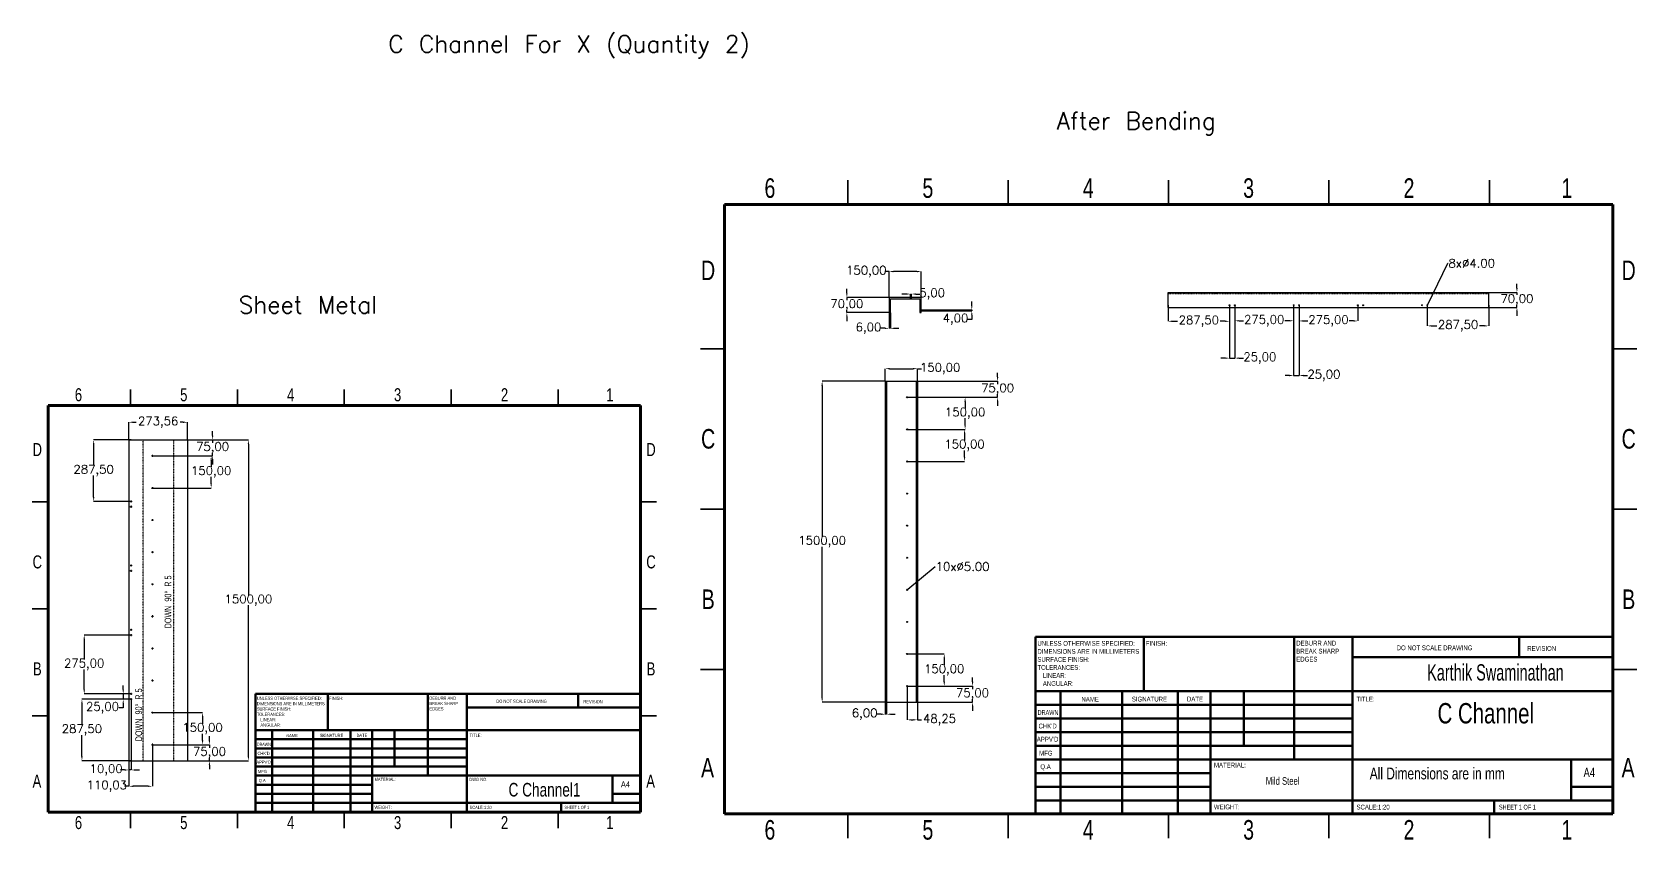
# Model space of a CAD drawing. Header units: millimetres. Extents: x 0 to 12015, y -945 to 7694.
# Drawn here: x 3355 to 10860, y 3918 to 7694 of the extents above; entities that cross this region are included whole.
import ezdxf
from ezdxf import colors
from ezdxf.entities.mleader import LeaderData, LeaderLine
from ezdxf.math import Vec2, Vec3

# ---------------------------------------------------------------- set-up
doc = ezdxf.new("R2010")
doc.units = ezdxf.units.MM
doc.header["$PDSIZE"] = -1
doc.linetypes.add('CENTERX2', pattern=[0.02032, 0.0127, -0.00254, 0.00254, -0.00254])
doc.linetypes.add('HIDDEN', pattern=[0.001905, 0.00127, -0.000635])
doc.styles.add('SLDTEXTSTYLE0', font='TXT', dxfattribs={"width": 0.75})
doc.styles.add('SLDTEXTSTYLE1', font='TXT', dxfattribs={"width": 0.686449})
doc.styles.add('SLDTEXTSTYLE2', font='TXT', dxfattribs={"width": 0.6875})
doc.styles.add('SLDTEXTSTYLE3', font='TXT', dxfattribs={"width": 0.663})
doc.styles.get("Standard").update_dxf_attribs({"font": 'txt.shx', "height": 80})
doc.dimstyles.new('ISO-25', dxfattribs={"dimtxt": 2.5, "dimasz": 2.5, "dimexe": 1.25, "dimexo": 0.625, "dimtad": 1, "dimtxsty": 'Standard', "dimcen": 2.5, "dimadec": 0, "dimazin": 0, "dimtfac": 1, "dimtmove": 0, "dimatfit": 3, "dimfxl": 1, "dimarcsym": 0})

msp = doc.modelspace()

# ---------------------------------------------------------------- texts
at = {"char_height": 80, "attachment_point": 1}
for s, width, insert in [('C Channel For X (Quantity 2)', 3674.87129, (5020.832, 7678.481)), ('After Bending', 1335.0475, (8147.071, 7319.103)), ('Sheet Metal', 1360.85117, (4321.119, 6458.978))]:
    msp.add_mtext_dynamic_manual_height_columns(s, width=width, gutter_width=400, heights=[0], dxfattribs=dict(at, insert=insert))
at = {"color": 7, "linetype": 'Continuous', "lineweight": 0}
for s, insert, char_height, attachment_point, style in [('6', (6805.235, 7010.312), 91.44, 2, 'SLDTEXTSTYLE0'), ('5', (7543.985, 7010.312), 91.44, 2, 'SLDTEXTSTYLE0'), ('4', (8293.985, 7010.312), 91.44, 2, 'SLDTEXTSTYLE0'), ('3', (9043.985, 7010.312), 91.44, 2, 'SLDTEXTSTYLE0'), ('2', (9793.985, 7010.312), 91.44, 2, 'SLDTEXTSTYLE0'), ('1', (10532.735, 7010.312), 91.44, 2, 'SLDTEXTSTYLE0'), ('D', (6516.358, 6625.742), 91.44, 2, 'SLDTEXTSTYLE0'), ('D', (10821.358, 6625.742), 91.44, 2, 'SLDTEXTSTYLE0'), ('6', (3571.677, 6028.955), 60.96, 2, 'SLDTEXTSTYLE0'), ('5', (4064.177, 6028.955), 60.96, 2, 'SLDTEXTSTYLE0'), ('4', (4564.177, 6028.955), 60.96, 2, 'SLDTEXTSTYLE0'), ('3', (5064.177, 6028.955), 60.96, 2, 'SLDTEXTSTYLE0'), ('2', (5564.177, 6028.955), 60.96, 2, 'SLDTEXTSTYLE0'), ('1', (6056.677, 6028.955), 60.96, 2, 'SLDTEXTSTYLE0'), ('C', (6516.453, 5838.242), 91.44, 2, 'SLDTEXTSTYLE0'), ('C', (10821.453, 5838.242), 91.44, 2, 'SLDTEXTSTYLE0'), ('D', (3379.092, 5772.575), 60.96, 2, 'SLDTEXTSTYLE0'), ('D', (6249.092, 5772.575), 60.96, 2, 'SLDTEXTSTYLE0'), ('C', (3379.156, 5247.575), 60.96, 2, 'SLDTEXTSTYLE0'), ('C', (6249.156, 5247.575), 60.96, 2, 'SLDTEXTSTYLE0'), ('B', (6516.707, 5088.242), 91.44, 2, 'SLDTEXTSTYLE0'), ('B', (10821.707, 5088.242), 91.44, 2, 'SLDTEXTSTYLE0'), ('FINISH:', (8562.975, 4847.396), 22.5, 1, 'SLDTEXTSTYLE0'), ('DO NOT SCALE DRAWING', (9736.625, 4826.601), 22.5, 1, 'SLDTEXTSTYLE0'), ('REVISION', (10347.319, 4823.63), 22.5, 1, 'SLDTEXTSTYLE0'), ('B', (3379.325, 4747.575), 60.96, 2, 'SLDTEXTSTYLE0'), ('B', (6249.325, 4747.575), 60.96, 2, 'SLDTEXTSTYLE0'), ('Karthik Swaminathan', (10198.363, 4738.635), 76.2, 2, 'SLDTEXTSTYLE3'), ('FINISH:', (4743.504, 4587.011), 15, 1, 'SLDTEXTSTYLE0'), ('NAME', (8262.239, 4586.129), 22.5, 1, 'SLDTEXTSTYLE0'), ('SIGNATURE', (8497.909, 4587.033), 22.5, 1, 'SLDTEXTSTYLE0'), ('DATE', (8755.626, 4587.249), 22.5, 1, 'SLDTEXTSTYLE0'), ('TITLE:', (9548.758, 4587.249), 22.5, 1, 'SLDTEXTSTYLE0'), ('DO NOT SCALE DRAWING', (5525.937, 4573.148), 15, 1, 'SLDTEXTSTYLE0'), ('REVISION', (5933.067, 4571.167), 15, 1, 'SLDTEXTSTYLE0'), ('DRAWN', (8057.056, 4524.378), 22.5, 1, 'SLDTEXTSTYLE1'), ('C Channel', (10153.177, 4557.182), 95.25, 2, 'SLDTEXTSTYLE0'), ("CHK'D", (8061.494, 4461.034), 22.5, 1, 'SLDTEXTSTYLE0'), ('DRAWN', (4406.224, 4371.666), 15, 1, 'SLDTEXTSTYLE1'), ('NAME', (4543.013, 4412.833), 15, 1, 'SLDTEXTSTYLE0'), ('SIGNATURE', (4700.127, 4413.436), 15, 1, 'SLDTEXTSTYLE0'), ('DATE', (4871.938, 4413.58), 15, 1, 'SLDTEXTSTYLE0'), ('TITLE:', (5400.692, 4413.58), 15, 1, 'SLDTEXTSTYLE0'), ("APPV'D", (8053.431, 4399.594), 22.5, 1, 'SLDTEXTSTYLE0'), ("APPV'D", (4403.808, 4288.477), 15, 1, 'SLDTEXTSTYLE0'), ("CHK'D", (4409.183, 4329.437), 15, 1, 'SLDTEXTSTYLE0'), ('A', (6513.754, 4300.742), 91.44, 2, 'SLDTEXTSTYLE0'), ('MFG', (8064.266, 4334.343), 22.5, 1, 'SLDTEXTSTYLE0'), ('MATERIAL:', (8882.094, 4278.397), 22.5, 1, 'SLDTEXTSTYLE0'), ('A', (10818.754, 4300.742), 91.44, 2, 'SLDTEXTSTYLE0'), ('A', (3377.357, 4222.575), 60.96, 2, 'SLDTEXTSTYLE0'), ('MFG', (4411.031, 4244.976), 15, 1, 'SLDTEXTSTYLE0'), ('Q.A', (4414.881, 4202.865), 15, 1, 'SLDTEXTSTYLE0'), ('MATERIAL:', (4956.249, 4207.679), 15, 1, 'SLDTEXTSTYLE0'), ('DWG NO.', (5399.321, 4207.679), 15, 1, 'SLDTEXTSTYLE0'), ('A', (6247.357, 4222.575), 60.96, 2, 'SLDTEXTSTYLE0'), ('Q.A', (8070.041, 4271.176), 22.5, 1, 'SLDTEXTSTYLE0'), ('Mild Steel', (9203.342, 4210.89), 35.7187, 2, 'SLDTEXTSTYLE0'), ('All Dimensions are in mm', (9610.476, 4255.903), 55.5625, 1, 'SLDTEXTSTYLE0'), ('A4', (10610.473, 4254.702), 43.6562, 1, 'SLDTEXTSTYLE0'), ('C Channel1', (5751.167, 4183.887), 63.5, 2, 'SLDTEXTSTYLE0'), ('A4', (6108.502, 4191.882), 29.1042, 1, 'SLDTEXTSTYLE0'), ('WEIGHT:', (4955.969, 4077.311), 14.986, 1, 'SLDTEXTSTYLE0'), ('SCALE:1:20', (5400.53, 4076.819), 15, 1, 'SLDTEXTSTYLE0'), ('SHEET 1 OF 1', (5844.574, 4076.819), 15, 1, 'SLDTEXTSTYLE2'), ('WEIGHT:', (8881.673, 4082.846), 22.479, 1, 'SLDTEXTSTYLE0'), ('SCALE:1:20', (9548.515, 4082.108), 22.5, 1, 'SLDTEXTSTYLE0'), ('SHEET 1 OF 1', (10214.58, 4082.108), 22.5, 1, 'SLDTEXTSTYLE2'), ('6', (3571.677, 4028.955), 60.96, 2, 'SLDTEXTSTYLE0'), ('5', (4064.177, 4028.955), 60.96, 2, 'SLDTEXTSTYLE0'), ('4', (4564.177, 4028.955), 60.96, 2, 'SLDTEXTSTYLE0'), ('3', (5064.177, 4028.955), 60.96, 2, 'SLDTEXTSTYLE0'), ('2', (5564.177, 4028.955), 60.96, 2, 'SLDTEXTSTYLE0'), ('1', (6056.677, 4028.955), 60.96, 2, 'SLDTEXTSTYLE0'), ('6', (6805.235, 4010.312), 91.44, 2, 'SLDTEXTSTYLE0'), ('5', (7543.985, 4010.312), 91.44, 2, 'SLDTEXTSTYLE0'), ('4', (8293.985, 4010.312), 91.44, 2, 'SLDTEXTSTYLE0'), ('3', (9043.985, 4010.312), 91.44, 2, 'SLDTEXTSTYLE0'), ('2', (9793.985, 4010.312), 91.44, 2, 'SLDTEXTSTYLE0'), ('1', (10532.735, 4010.312), 91.44, 2, 'SLDTEXTSTYLE0')]:
    msp.add_mtext(s, dxfattribs=dict(at, insert=insert, char_height=char_height, attachment_point=attachment_point, style=style))
at = {"color": 7, "linetype": 'Continuous', "lineweight": 0, "char_height": 31.75, "attachment_point": 2, "rotation": 90, "style": 'SLDTEXTSTYLE3'}
for insert in [(3974.556, 5029.951), (3837.518, 4502.051)]:
    msp.add_mtext('DOWN  90°  R 5', dxfattribs=dict(at, insert=insert))

# ---------------------------------------------------------------- blocks, each defined once
blk = doc.blocks.new('SW_NOTE_0')
at = {"color": 0, "linetype": 'Continuous', "lineweight": 0, "char_height": 1.5, "attachment_point": 1, "style": 'SLDTEXTSTYLE0'}
for s, insert in [('UNLESS OTHERWISE SPECIFIED:', (0, 1.93)), ('SURFACE FINISH:', (0, -3.07)), ('DIMENSIONS ARE IN MILLIMETERS', (0, -0.57)), ('TOLERANCES:', (0, -5.57)), ('LINEAR:', (1.69, -8.07)), ('ANGULAR:', (1.69, -10.57))]:
    blk.add_mtext(s, dxfattribs=dict(at, insert=insert))
blk = doc.blocks.new('SW_NOTE_0_1')
at = {"color": 0, "linetype": 'Continuous', "lineweight": 0, "char_height": 1.5, "attachment_point": 1, "style": 'SLDTEXTSTYLE0'}
for s, insert in [('DEBURR AND', (0, 1.93)), ('BREAK SHARP', (0, -0.57)), ('EDGES', (0, -3.07))]:
    blk.add_mtext(s, dxfattribs=dict(at, insert=insert))
blk = doc.blocks.new('SW_CENTERMARKSYMBOL_0')
at = {"color": 0, "linetype": 'Continuous', "lineweight": 18}
for p, q in [((-0.34, 0), (-0.5, 0)), ((0, 0), (-0.17, 0)), ((0, 0.34), (0, 0.5)), ((0, 0), (0, 0.17)), ((0, 0), (0, -0.17)), ((0, 0), (0.17, 0)), ((0.34, 0), (0.5, 0)), ((0, -0.34), (0, -0.5))]:
    blk.add_line(p, q, dxfattribs=at)
blk = doc.blocks.new('SW_CENTERMARKSYMBOL_1')
at = {"color": 0, "linetype": 'Continuous', "lineweight": 18}
for p, q in [((-0.34, 0), (-0.37, 0)), ((0, 0), (-0.17, 0)), ((0, 0.34), (0, 0.37)), ((0, 0), (0, 0.17)), ((0, 0), (0, -0.17)), ((0, 0), (0.17, 0)), ((0.34, 0), (0.37, 0)), ((0, -0.34), (0, -0.37))]:
    blk.add_line(p, q, dxfattribs=at)
blk = doc.blocks.new('SW_CENTERMARKSYMBOL_2')
at = {"color": 0, "linetype": 'Continuous', "lineweight": 18}
for p, q in [((-0.34, 0), (-0.5, 0)), ((0, 0), (-0.17, 0)), ((0, 0.34), (0, 0.5)), ((0, 0), (0, 0.17)), ((0, 0), (0, -0.17)), ((0, 0), (0.17, 0)), ((0.34, 0), (0.5, 0)), ((0, -0.34), (0, -0.5))]:
    blk.add_line(p, q, dxfattribs=at)
blk = doc.blocks.new('SW_CENTERMARKSYMBOL_3')
at = {"color": 0, "linetype": 'Continuous', "lineweight": 18}
for p, q in [((-0.34, 0), (-0.5, 0)), ((0, 0), (-0.17, 0)), ((0, 0.34), (0, 0.5)), ((0, 0), (0, 0.17)), ((0, 0), (0, -0.17)), ((0, 0), (0.17, 0)), ((0.34, 0), (0.5, 0)), ((0, -0.34), (0, -0.5))]:
    blk.add_line(p, q, dxfattribs=at)
blk = doc.blocks.new('SW_CENTERMARKSYMBOL_4')
at = {"color": 0, "linetype": 'Continuous', "lineweight": 18}
for p, q in [((-0.34, 0), (-0.5, 0)), ((0, 0), (-0.17, 0)), ((0, 0.34), (0, 0.5)), ((0, 0), (0, 0.17)), ((0, 0), (0, -0.17)), ((0, 0), (0.17, 0)), ((0.34, 0), (0.5, 0)), ((0, -0.34), (0, -0.5))]:
    blk.add_line(p, q, dxfattribs=at)
blk = doc.blocks.new('SW_CENTERMARKSYMBOL_5')
at = {"color": 0, "linetype": 'Continuous', "lineweight": 18}
for p, q in [((-0.34, 0), (-0.37, 0)), ((0, 0), (-0.17, 0)), ((0, 0.34), (0, 0.37)), ((0, 0), (0, 0.17)), ((0, 0), (0, -0.17)), ((0, 0), (0.17, 0)), ((0.34, 0), (0.37, 0)), ((0, -0.34), (0, -0.37))]:
    blk.add_line(p, q, dxfattribs=at)
blk = doc.blocks.new('SW_CENTERMARKSYMBOL_6')
at = {"color": 0, "linetype": 'Continuous', "lineweight": 18}
for p, q in [((-0.34, 0), (-0.37, 0)), ((0, 0), (-0.17, 0)), ((0, 0.34), (0, 0.37)), ((0, 0), (0, 0.17)), ((0, 0), (0, -0.17)), ((0, 0), (0.17, 0)), ((0.34, 0), (0.37, 0)), ((0, -0.34), (0, -0.37))]:
    blk.add_line(p, q, dxfattribs=at)
blk = doc.blocks.new('SW_CENTERMARKSYMBOL_7')
at = {"color": 0, "linetype": 'Continuous', "lineweight": 18}
for p, q in [((-0.34, 0), (-0.37, 0)), ((0, 0), (-0.17, 0)), ((0, 0.34), (0, 0.37)), ((0, 0), (0, 0.17)), ((0, 0), (0, -0.17)), ((0, 0), (0.17, 0)), ((0.34, 0), (0.37, 0)), ((0, -0.34), (0, -0.37))]:
    blk.add_line(p, q, dxfattribs=at)
blk = doc.blocks.new('SW_CENTERMARKSYMBOL_8')
at = {"color": 0, "linetype": 'Continuous', "lineweight": 18}
for p, q in [((-0.34, 0), (-0.37, 0)), ((0, 0), (-0.17, 0)), ((0, 0.34), (0, 0.37)), ((0, 0), (0, 0.17)), ((0, 0), (0, -0.17)), ((0, 0), (0.17, 0)), ((0.34, 0), (0.37, 0)), ((0, -0.34), (0, -0.37))]:
    blk.add_line(p, q, dxfattribs=at)
blk = doc.blocks.new('SW_CENTERMARKSYMBOL_9')
at = {"color": 0, "linetype": 'Continuous', "lineweight": 18}
for p, q in [((-0.34, 0), (-0.5, 0)), ((0, 0), (-0.17, 0)), ((0, 0.34), (0, 0.5)), ((0, 0), (0, 0.17)), ((0, 0), (0, -0.17)), ((0, 0), (0.17, 0)), ((0.34, 0), (0.5, 0)), ((0, -0.34), (0, -0.5))]:
    blk.add_line(p, q, dxfattribs=at)
blk = doc.blocks.new('SW_CENTERMARKSYMBOL_10')
at = {"color": 0, "linetype": 'Continuous', "lineweight": 18}
for p, q in [((-0.34, 0), (-0.5, 0)), ((0, 0), (-0.17, 0)), ((0, 0.34), (0, 0.5)), ((0, 0), (0, 0.17)), ((0, 0), (0, -0.17)), ((0, 0), (0.17, 0)), ((0.34, 0), (0.5, 0)), ((0, -0.34), (0, -0.5))]:
    blk.add_line(p, q, dxfattribs=at)
blk = doc.blocks.new('SW_CENTERMARKSYMBOL_11')
at = {"color": 0, "linetype": 'Continuous', "lineweight": 18}
for p, q in [((-0.34, 0), (-0.5, 0)), ((0, 0), (-0.17, 0)), ((0, 0.34), (0, 0.5)), ((0, 0), (0, 0.17)), ((0, 0), (0, -0.17)), ((0, 0), (0.17, 0)), ((0.34, 0), (0.5, 0)), ((0, -0.34), (0, -0.5))]:
    blk.add_line(p, q, dxfattribs=at)
blk = doc.blocks.new('SW_CENTERMARKSYMBOL_12')
at = {"color": 0, "linetype": 'Continuous', "lineweight": 18}
for p, q in [((-0.34, 0), (-0.5, 0)), ((0, 0), (-0.17, 0)), ((0, 0.34), (0, 0.5)), ((0, 0), (0, 0.17)), ((0, 0), (0, -0.17)), ((0, 0), (0.17, 0)), ((0.34, 0), (0.5, 0)), ((0, -0.34), (0, -0.5))]:
    blk.add_line(p, q, dxfattribs=at)
blk = doc.blocks.new('SW_CENTERMARKSYMBOL_13')
at = {"color": 0, "linetype": 'Continuous', "lineweight": 18}
for p, q in [((-0.254, 0), (-0.454, 0)), ((0, 0), (-0.254, 0)), ((0, 0.254), (0, 0.454)), ((0, 0), (0, 0.254)), ((0, 0), (0, -0.254)), ((0, 0), (0.254, 0)), ((0.254, 0), (0.454, 0)), ((0, -0.254), (0, -0.454))]:
    blk.add_line(p, q, dxfattribs=at)
blk = doc.blocks.new('SW_CENTERMARKSYMBOL_14')
at = {"color": 0, "linetype": 'Continuous', "lineweight": 18}
for p, q in [((-0.254, 0), (-0.454, 0)), ((0, 0), (-0.254, 0)), ((0, 0.254), (0, 0.454)), ((0, 0), (0, 0.254)), ((0, 0), (0, -0.254)), ((0, 0), (0.254, 0)), ((0.254, 0), (0.454, 0)), ((0, -0.254), (0, -0.454))]:
    blk.add_line(p, q, dxfattribs=at)
blk = doc.blocks.new('SW_CENTERMARKSYMBOL_15')
at = {"color": 0, "linetype": 'Continuous', "lineweight": 18}
for p, q in [((-0.254, 0), (-0.454, 0)), ((0, 0), (-0.254, 0)), ((0, 0.254), (0, 0.454)), ((0, 0), (0, 0.254)), ((0, 0), (0, -0.254)), ((0, 0), (0.254, 0)), ((0.254, 0), (0.454, 0)), ((0, -0.254), (0, -0.454))]:
    blk.add_line(p, q, dxfattribs=at)
blk = doc.blocks.new('SW_CENTERMARKSYMBOL_16')
at = {"color": 0, "linetype": 'Continuous', "lineweight": 18}
for p, q in [((-0.254, 0), (-0.454, 0)), ((0, 0), (-0.254, 0)), ((0, 0.254), (0, 0.454)), ((0, 0), (0, 0.254)), ((0, 0), (0, -0.254)), ((0, 0), (0.254, 0)), ((0.254, 0), (0.454, 0)), ((0, -0.254), (0, -0.454))]:
    blk.add_line(p, q, dxfattribs=at)
blk = doc.blocks.new('SW_CENTERMARKSYMBOL_17')
at = {"color": 0, "linetype": 'Continuous', "lineweight": 18}
for p, q in [((-0.254, 0), (-0.454, 0)), ((0, 0), (-0.254, 0)), ((0, 0.254), (0, 0.454)), ((0, 0), (0, 0.254)), ((0, 0), (0, -0.254)), ((0, 0), (0.254, 0)), ((0.254, 0), (0.454, 0)), ((0, -0.254), (0, -0.454))]:
    blk.add_line(p, q, dxfattribs=at)
blk = doc.blocks.new('*D109')
at = {"color": 0, "lineweight": -2, "transparency": 16777216}
for p, q in [((4081.2, 5787.5), (4366.3, 5787.5)), ((4366.3, 5767.5), (4366.3, 5060.8)), ((4366.3, 4307.5), (4366.3, 5014.1)), ((4081.2, 4287.5), (4366.3, 4287.5))]:
    blk.add_line(p, q, dxfattribs=at)
at = {"color": 0, "transparency": 16777216}
for points in [[(4363, 5767.5), (4369.6, 5767.5), (4366.3, 5787.5)], [(4363, 4307.5), (4369.6, 4307.5), (4366.3, 4287.5)]]:
    blk.add_solid(points, dxfattribs=at)
at = {"layer": 'Defpoints', "color": 0, "transparency": 16777216}
for p in [(4081.2, 5787.5), (4081.2, 4287.5), (4366.3, 4287.5)]:
    blk.add_point(p, dxfattribs=at)
at = {"color": 0, "transparency": 16777216, "insert": (4366.3, 5037.5), "char_height": 40, "attachment_point": 5}
blk.add_mtext('1500,00', dxfattribs=at)
blk = doc.blocks.new('*D110')
at = {"color": 0, "lineweight": -2, "transparency": 16777216}
for p, q in [((3807.6, 5787.5), (3807.6, 5869.9)), ((3827.6, 5869.9), (3841.1, 5869.9)), ((4061.2, 5869.9), (4047.8, 5869.9)), ((4081.2, 5787.5), (4081.2, 5869.9))]:
    blk.add_line(p, q, dxfattribs=at)
at = {"color": 0, "transparency": 16777216}
for points in [[(3827.6, 5873.3), (3827.6, 5866.6), (3807.6, 5869.9)], [(4061.2, 5873.3), (4061.2, 5866.6), (4081.2, 5869.9)]]:
    blk.add_solid(points, dxfattribs=at)
at = {"layer": 'Defpoints', "color": 0, "transparency": 16777216}
for p in [(4081.2, 5869.9), (3807.6, 5787.5), (4081.2, 5787.5)]:
    blk.add_point(p, dxfattribs=at)
at = {"color": 0, "transparency": 16777216, "insert": (3944.4, 5869.9), "char_height": 40, "attachment_point": 5}
blk.add_mtext('273,56', dxfattribs=at)
blk = doc.blocks.new('*D111')
at = {"color": 0, "lineweight": -2, "transparency": 16777216}
for p, q in [((3817.6, 4575), (3587.9, 4575)), ((3587.9, 4555), (3587.9, 4454.6)), ((3587.9, 4307.5), (3587.9, 4407.9)), ((3817.6, 4287.5), (3587.9, 4287.5))]:
    blk.add_line(p, q, dxfattribs=at)
at = {"color": 0, "transparency": 16777216}
for points in [[(3584.5, 4555), (3591.2, 4555), (3587.9, 4575)], [(3584.5, 4307.5), (3591.2, 4307.5), (3587.9, 4287.5)]]:
    blk.add_solid(points, dxfattribs=at)
at = {"layer": 'Defpoints', "color": 0, "transparency": 16777216}
for p in [(3817.6, 4575), (3587.9, 4287.5), (3817.6, 4287.5)]:
    blk.add_point(p, dxfattribs=at)
at = {"color": 0, "transparency": 16777216, "insert": (3587.9, 4431.2), "char_height": 40, "attachment_point": 5}
blk.add_mtext('287,50', dxfattribs=at)
blk = doc.blocks.new('*D112')
at = {"color": 0, "lineweight": -2, "transparency": 16777216}
for p, q in [((3781, 4620), (3781, 4640)), ((3817.6, 4600), (3781, 4600)), ((3781, 4600), (3781, 4575)), ((3781, 4535), (3761, 4535)), ((3817.6, 4575), (3781, 4575)), ((3781, 4555), (3781, 4535))]:
    blk.add_line(p, q, dxfattribs=at)
at = {"color": 0, "transparency": 16777216}
for points in [[(3777.6, 4620), (3784.3, 4620), (3781, 4600)], [(3777.6, 4555), (3784.3, 4555), (3781, 4575)]]:
    blk.add_solid(points, dxfattribs=at)
at = {"layer": 'Defpoints', "color": 0, "transparency": 16777216}
for p in [(3817.6, 4600), (3781, 4575), (3817.6, 4575)]:
    blk.add_point(p, dxfattribs=at)
at = {"color": 0, "transparency": 16777216, "insert": (3684.3, 4535), "char_height": 40, "attachment_point": 5}
blk.add_mtext('25,00', dxfattribs=at)
blk = doc.blocks.new('*D113')
at = {"color": 0, "lineweight": -2, "transparency": 16777216}
for p, q in [((3817.6, 4875), (3598.5, 4875)), ((3598.6, 4855), (3598.6, 4760.8)), ((3598.6, 4620), (3598.6, 4714.1)), ((3817.6, 4600), (3598.5, 4600))]:
    blk.add_line(p, q, dxfattribs=at)
at = {"color": 0, "transparency": 16777216}
for points in [[(3595.2, 4855), (3601.9, 4855), (3598.6, 4875)], [(3595.2, 4620), (3601.9, 4620), (3598.6, 4600)]]:
    blk.add_solid(points, dxfattribs=at)
at = {"layer": 'Defpoints', "color": 0, "transparency": 16777216}
for p in [(3598.6, 4875), (3817.6, 4875), (3817.6, 4600)]:
    blk.add_point(p, dxfattribs=at)
at = {"color": 0, "transparency": 16777216, "insert": (3598.6, 4737.5), "char_height": 40, "attachment_point": 5}
blk.add_mtext('275,00', dxfattribs=at)
blk = doc.blocks.new('*D114')
at = {"color": 0, "lineweight": -2, "transparency": 16777216}
for p, q in [((3807.6, 4575), (3807.6, 4244.4)), ((3817.6, 4575), (3817.6, 4244.4)), ((3787.6, 4244.4), (3767.6, 4244.4)), ((3817.6, 4244.4), (3807.6, 4244.4)), ((3837.6, 4244.4), (3857.6, 4244.4))]:
    blk.add_line(p, q, dxfattribs=at)
at = {"color": 0, "transparency": 16777216}
for points in [[(3787.6, 4247.7), (3787.6, 4241), (3807.6, 4244.4)], [(3837.6, 4247.7), (3837.6, 4241), (3817.6, 4244.4)]]:
    blk.add_solid(points, dxfattribs=at)
at = {"layer": 'Defpoints', "color": 0, "transparency": 16777216}
for p in [(3807.6, 4575), (3817.6, 4575), (3807.6, 4244.4)]:
    blk.add_point(p, dxfattribs=at)
at = {"color": 0, "transparency": 16777216, "insert": (3701, 4244.4), "char_height": 40, "attachment_point": 5}
blk.add_mtext('10,00', dxfattribs=at)
blk = doc.blocks.new('*D115')
at = {"color": 0, "lineweight": -2, "transparency": 16777216}
for p, q in [((3807.6, 4362.5), (3807.6, 4168.2)), ((3917.7, 4362.5), (3917.7, 4168.2)), ((3807.6, 4168.2), (3787.6, 4168.2)), ((3897.7, 4168.2), (3827.6, 4168.2))]:
    blk.add_line(p, q, dxfattribs=at)
at = {"color": 0, "transparency": 16777216}
for points in [[(3827.6, 4171.5), (3827.6, 4164.9), (3807.6, 4168.2)], [(3897.7, 4171.5), (3897.7, 4164.9), (3917.7, 4168.2)]]:
    blk.add_solid(points, dxfattribs=at)
at = {"layer": 'Defpoints', "color": 0, "transparency": 16777216}
for p in [(3807.6, 4362.5), (3917.7, 4362.5), (3807.6, 4168.2)]:
    blk.add_point(p, dxfattribs=at)
at = {"color": 0, "transparency": 16777216, "insert": (3704.3, 4168.2), "char_height": 40, "attachment_point": 5}
blk.add_mtext('110,03', dxfattribs=at)
blk = doc.blocks.new('*D116')
at = {"color": 0, "lineweight": -2, "transparency": 16777216}
for p, q in [((3917.7, 4362.5), (4184, 4362.5)), ((4184, 4382.5), (4184, 4402.5)), ((4184, 4362.5), (4184, 4348.3)), ((3917.7, 4287.5), (4184, 4287.5)), ((4184, 4287.5), (4184, 4301.6)), ((4184, 4267.5), (4184, 4247.5))]:
    blk.add_line(p, q, dxfattribs=at)
at = {"color": 0, "transparency": 16777216}
for points in [[(4180.7, 4382.5), (4187.3, 4382.5), (4184, 4362.5)], [(4180.7, 4267.5), (4187.3, 4267.5), (4184, 4287.5)]]:
    blk.add_solid(points, dxfattribs=at)
at = {"layer": 'Defpoints', "color": 0, "transparency": 16777216}
for p in [(3917.7, 4362.5), (4184, 4362.5), (3917.7, 4287.5)]:
    blk.add_point(p, dxfattribs=at)
at = {"color": 0, "transparency": 16777216, "insert": (4184, 4325), "char_height": 40, "attachment_point": 5}
blk.add_mtext('75,00', dxfattribs=at)
blk = doc.blocks.new('*D117')
at = {"color": 0, "lineweight": -2, "transparency": 16777216}
for p, q in [((3917.7, 4512.5), (4152.3, 4512.5)), ((4152.3, 4492.5), (4152.3, 4460.8)), ((3917.7, 4362.5), (4152.3, 4362.5)), ((4152.3, 4382.5), (4152.3, 4414.1))]:
    blk.add_line(p, q, dxfattribs=at)
at = {"color": 0, "transparency": 16777216}
for points in [[(4148.9, 4492.5), (4155.6, 4492.5), (4152.3, 4512.5)], [(4148.9, 4382.5), (4155.6, 4382.5), (4152.3, 4362.5)]]:
    blk.add_solid(points, dxfattribs=at)
at = {"layer": 'Defpoints', "color": 0, "transparency": 16777216}
for p in [(3917.7, 4512.5), (3917.7, 4362.5), (4152.3, 4362.5)]:
    blk.add_point(p, dxfattribs=at)
at = {"color": 0, "transparency": 16777216, "insert": (4152.3, 4437.5), "char_height": 40, "attachment_point": 5}
blk.add_mtext('150,00', dxfattribs=at)
blk = doc.blocks.new('*D118')
at = {"color": 0, "lineweight": -2, "transparency": 16777216}
for p, q in [((3917.7, 5787.5), (4199.1, 5787.5)), ((4199.1, 5807.5), (4199.1, 5827.5)), ((4199.1, 5787.5), (4199.1, 5773.3)), ((3917.7, 5712.5), (4199.1, 5712.5)), ((4199.1, 5712.5), (4199.1, 5726.6)), ((4199.1, 5692.5), (4199.1, 5672.5))]:
    blk.add_line(p, q, dxfattribs=at)
at = {"color": 0, "transparency": 16777216}
for points in [[(4195.7, 5807.5), (4202.4, 5807.5), (4199.1, 5787.5)], [(4195.7, 5692.5), (4202.4, 5692.5), (4199.1, 5712.5)]]:
    blk.add_solid(points, dxfattribs=at)
at = {"layer": 'Defpoints', "color": 0, "transparency": 16777216}
for p in [(3917.7, 5787.5), (4199.1, 5787.5), (3917.7, 5712.5)]:
    blk.add_point(p, dxfattribs=at)
at = {"color": 0, "transparency": 16777216, "insert": (4199.1, 5750), "char_height": 40, "attachment_point": 5}
blk.add_mtext('75,00', dxfattribs=at)
blk = doc.blocks.new('*D119')
at = {"color": 0, "lineweight": -2, "transparency": 16777216}
for p, q in [((3917.7, 5712.5), (4192.3, 5712.5)), ((4192.3, 5692.5), (4192.3, 5660.8)), ((3917.7, 5562.5), (4192.3, 5562.5)), ((4192.3, 5582.5), (4192.3, 5614.1))]:
    blk.add_line(p, q, dxfattribs=at)
at = {"color": 0, "transparency": 16777216}
for points in [[(4188.9, 5692.5), (4195.6, 5692.5), (4192.3, 5712.5)], [(4188.9, 5582.5), (4195.6, 5582.5), (4192.3, 5562.5)]]:
    blk.add_solid(points, dxfattribs=at)
at = {"layer": 'Defpoints', "color": 0, "transparency": 16777216}
for p in [(3917.7, 5712.5), (4192.3, 5712.5), (3917.7, 5562.5)]:
    blk.add_point(p, dxfattribs=at)
at = {"color": 0, "transparency": 16777216, "insert": (4192.3, 5637.5), "char_height": 40, "attachment_point": 5}
blk.add_mtext('150,00', dxfattribs=at)
blk = doc.blocks.new('*D120')
at = {"color": 0, "lineweight": -2, "transparency": 16777216}
for p, q in [((3817.6, 5787.5), (3642.7, 5787.5)), ((3642.7, 5767.5), (3642.7, 5667.1)), ((3642.7, 5520), (3642.7, 5620.4)), ((3817.6, 5500), (3642.7, 5500))]:
    blk.add_line(p, q, dxfattribs=at)
at = {"color": 0, "transparency": 16777216}
for points in [[(3639.4, 5767.5), (3646, 5767.5), (3642.7, 5787.5)], [(3639.4, 5520), (3646, 5520), (3642.7, 5500)]]:
    blk.add_solid(points, dxfattribs=at)
at = {"layer": 'Defpoints', "color": 0, "transparency": 16777216}
for p in [(3642.7, 5787.5), (3817.6, 5787.5), (3817.6, 5500)]:
    blk.add_point(p, dxfattribs=at)
at = {"color": 0, "transparency": 16777216, "insert": (3642.7, 5643.7), "char_height": 40, "attachment_point": 5}
blk.add_mtext('287,50', dxfattribs=at)
blk = doc.blocks.new('*D142')
at = {"color": 0, "lineweight": -2, "transparency": 16777216}
for p, q in [((7165.1, 6473), (7165.1, 6493)), ((7362.8, 6453), (7165.1, 6453)), ((7165.1, 6453), (7165.1, 6441.3)), ((7165.1, 6383), (7165.1, 6394.6)), ((7362.8, 6383), (7165.1, 6383)), ((7165.1, 6363), (7165.1, 6343))]:
    blk.add_line(p, q, dxfattribs=at)
at = {"color": 0, "transparency": 16777216}
for points in [[(7161.8, 6473), (7168.5, 6473), (7165.1, 6453)], [(7161.8, 6363), (7168.5, 6363), (7165.1, 6383)]]:
    blk.add_solid(points, dxfattribs=at)
at = {"layer": 'Defpoints', "color": 0, "transparency": 16777216}
for p in [(7165.1, 6383), (7362.8, 6453), (7362.8, 6383)]:
    blk.add_point(p, dxfattribs=at)
at = {"color": 0, "transparency": 16777216, "insert": (7165.1, 6418), "char_height": 40, "attachment_point": 5}
blk.add_mtext('70,00', dxfattribs=at)
blk = doc.blocks.new('*D143')
at = {"color": 0, "lineweight": -2, "transparency": 16777216}
for p, q in [((7362.8, 6574.4), (7342.8, 6574.4)), ((7362.8, 6453), (7362.8, 6574.4)), ((7492.8, 6574.4), (7382.8, 6574.4)), ((7512.8, 6453), (7512.8, 6574.4))]:
    blk.add_line(p, q, dxfattribs=at)
at = {"color": 0, "transparency": 16777216}
for points in [[(7382.8, 6577.7), (7382.8, 6571), (7362.8, 6574.4)], [(7492.8, 6577.7), (7492.8, 6571), (7512.8, 6574.4)]]:
    blk.add_solid(points, dxfattribs=at)
at = {"layer": 'Defpoints', "color": 0, "transparency": 16777216}
for p in [(7362.8, 6574.4), (7362.8, 6453), (7512.8, 6453)]:
    blk.add_point(p, dxfattribs=at)
at = {"color": 0, "transparency": 16777216, "insert": (7256.1, 6574.4), "char_height": 40, "attachment_point": 5}
blk.add_mtext('150,00', dxfattribs=at)
blk = doc.blocks.new('*D144')
at = {"color": 0, "lineweight": -2, "transparency": 16777216}
for p, q in [((7442.1, 6469.3), (7422.1, 6469.3)), ((7462.1, 6447), (7462.1, 6469.3)), ((7462.1, 6469.3), (7467.1, 6469.3)), ((7467.1, 6447), (7467.1, 6469.3)), ((7487.1, 6469.3), (7507.1, 6469.3))]:
    blk.add_line(p, q, dxfattribs=at)
at = {"color": 0, "transparency": 16777216}
for points in [[(7442.1, 6472.7), (7442.1, 6466), (7462.1, 6469.3)], [(7487.1, 6472.7), (7487.1, 6466), (7467.1, 6469.3)]]:
    blk.add_solid(points, dxfattribs=at)
at = {"layer": 'Defpoints', "color": 0, "transparency": 16777216}
for p in [(7467.1, 6469.3), (7462.1, 6447), (7467.1, 6447)]:
    blk.add_point(p, dxfattribs=at)
at = {"color": 0, "transparency": 16777216, "insert": (7563.7, 6469.3), "char_height": 40, "attachment_point": 5}
blk.add_mtext('5,00', dxfattribs=at)
blk = doc.blocks.new('*D145')
at = {"color": 0, "lineweight": -2, "transparency": 16777216}
for p, q in [((7511.2, 6395), (7749.4, 6395)), ((7512.8, 6391), (7749.4, 6391)), ((7749.4, 6415), (7749.4, 6435)), ((7749.4, 6395), (7749.4, 6391)), ((7749.4, 6351), (7729.4, 6351)), ((7749.4, 6371), (7749.4, 6351))]:
    blk.add_line(p, q, dxfattribs=at)
at = {"color": 0, "transparency": 16777216}
for points in [[(7746.1, 6415), (7752.8, 6415), (7749.4, 6395)], [(7746.1, 6371), (7752.8, 6371), (7749.4, 6391)]]:
    blk.add_solid(points, dxfattribs=at)
at = {"layer": 'Defpoints', "color": 0, "transparency": 16777216}
for p in [(7511.2, 6395), (7512.8, 6391), (7749.4, 6391)]:
    blk.add_point(p, dxfattribs=at)
at = {"color": 0, "transparency": 16777216, "insert": (7672.8, 6351), "char_height": 40, "attachment_point": 5}
blk.add_mtext('4,00', dxfattribs=at)
blk = doc.blocks.new('*D146')
at = {"color": 0, "lineweight": -2, "transparency": 16777216}
for p, q in [((7362.8, 6383), (7362.8, 6309)), ((7368.8, 6381.8), (7368.8, 6309)), ((7342.8, 6309), (7322.8, 6309)), ((7368.8, 6309), (7362.8, 6309)), ((7388.8, 6309), (7408.8, 6309))]:
    blk.add_line(p, q, dxfattribs=at)
at = {"color": 0, "transparency": 16777216}
for points in [[(7342.8, 6312.3), (7342.8, 6305.7), (7362.8, 6309)], [(7388.8, 6312.3), (7388.8, 6305.7), (7368.8, 6309)]]:
    blk.add_solid(points, dxfattribs=at)
at = {"layer": 'Defpoints', "color": 0, "transparency": 16777216}
for p in [(7362.8, 6383), (7368.8, 6381.8), (7362.8, 6309)]:
    blk.add_point(p, dxfattribs=at)
at = {"color": 0, "transparency": 16777216, "insert": (7266.1, 6309), "char_height": 40, "attachment_point": 5}
blk.add_mtext('6,00', dxfattribs=at)
blk = doc.blocks.new('*D147')
at = {"color": 0, "lineweight": -2, "transparency": 16777216}
for p, q in [((7344.9, 6061.6), (7344.9, 6120.3)), ((7364.9, 6120.3), (7474.9, 6120.3)), ((7494.9, 6061.6), (7494.9, 6120.3)), ((7494.9, 6120.3), (7514.9, 6120.3))]:
    blk.add_line(p, q, dxfattribs=at)
at = {"color": 0, "transparency": 16777216}
for points in [[(7364.9, 6123.7), (7364.9, 6117), (7344.9, 6120.3)], [(7474.9, 6123.7), (7474.9, 6117), (7494.9, 6120.3)]]:
    blk.add_solid(points, dxfattribs=at)
at = {"layer": 'Defpoints', "color": 0, "transparency": 16777216}
for p in [(7494.9, 6120.3), (7344.9, 6061.6), (7494.9, 6061.6)]:
    blk.add_point(p, dxfattribs=at)
at = {"color": 0, "transparency": 16777216, "insert": (7601.6, 6120.3), "char_height": 40, "attachment_point": 5}
blk.add_mtext('150,00', dxfattribs=at)
blk = doc.blocks.new('*D148')
at = {"color": 0, "lineweight": -2, "transparency": 16777216}
for p, q in [((7344.9, 6061.6), (7049.5, 6061.6)), ((7049.5, 6041.6), (7049.5, 5334.9)), ((7049.5, 4581.6), (7049.5, 5288.3)), ((7344.9, 4561.6), (7049.5, 4561.6))]:
    blk.add_line(p, q, dxfattribs=at)
at = {"color": 0, "transparency": 16777216}
for points in [[(7046.1, 6041.6), (7052.8, 6041.6), (7049.5, 6061.6)], [(7046.1, 4581.6), (7052.8, 4581.6), (7049.5, 4561.6)]]:
    blk.add_solid(points, dxfattribs=at)
at = {"layer": 'Defpoints', "color": 0, "transparency": 16777216}
for p in [(7344.9, 6061.6), (7049.5, 4561.6), (7344.9, 4561.6)]:
    blk.add_point(p, dxfattribs=at)
at = {"color": 0, "transparency": 16777216, "insert": (7049.5, 5311.6), "char_height": 40, "attachment_point": 5}
blk.add_mtext('1500,00', dxfattribs=at)
blk = doc.blocks.new('*D149')
at = {"color": 0, "lineweight": -2, "transparency": 16777216}
for p, q in [((8667.2, 6416.8), (8667.2, 6341.9)), ((8954.7, 6416.8), (8954.7, 6341.9)), ((8687.2, 6341.9), (8711, 6341.9)), ((8934.7, 6341.9), (8911, 6341.9))]:
    blk.add_line(p, q, dxfattribs=at)
at = {"color": 0, "transparency": 16777216}
for points in [[(8687.2, 6345.2), (8687.2, 6338.6), (8667.2, 6341.9)], [(8934.7, 6345.2), (8934.7, 6338.6), (8954.7, 6341.9)]]:
    blk.add_solid(points, dxfattribs=at)
at = {"layer": 'Defpoints', "color": 0, "transparency": 16777216}
for p in [(8667.2, 6416.8), (8954.7, 6416.8), (8667.2, 6341.9)]:
    blk.add_point(p, dxfattribs=at)
at = {"color": 0, "transparency": 16777216, "insert": (8811, 6341.9), "char_height": 40, "attachment_point": 5}
blk.add_mtext('287,50', dxfattribs=at)
blk = doc.blocks.new('*D150')
at = {"color": 0, "lineweight": -2, "transparency": 16777216}
for p, q in [((8954.7, 6416.8), (8954.7, 6169.5)), ((8979.7, 6416.8), (8979.7, 6169.5)), ((8934.7, 6169.5), (8914.7, 6169.5)), ((8954.7, 6169.5), (8979.7, 6169.5)), ((8999.7, 6169.5), (9019.7, 6169.5))]:
    blk.add_line(p, q, dxfattribs=at)
at = {"color": 0, "transparency": 16777216}
for points in [[(8934.7, 6172.9), (8934.7, 6166.2), (8954.7, 6169.5)], [(8999.7, 6172.9), (8999.7, 6166.2), (8979.7, 6169.5)]]:
    blk.add_solid(points, dxfattribs=at)
at = {"layer": 'Defpoints', "color": 0, "transparency": 16777216}
for p in [(8954.7, 6416.8), (8979.7, 6416.8), (8979.7, 6169.5)]:
    blk.add_point(p, dxfattribs=at)
at = {"color": 0, "transparency": 16777216, "insert": (9096.4, 6169.5), "char_height": 40, "attachment_point": 5}
blk.add_mtext('25,00', dxfattribs=at)
blk = doc.blocks.new('*D151')
at = {"color": 0, "lineweight": -2, "transparency": 16777216}
for p, q in [((8979.7, 6416.8), (8979.7, 6344.2)), ((9254.7, 6416.8), (9254.7, 6344.2)), ((8999.7, 6344.2), (9020.6, 6344.2)), ((9234.7, 6344.2), (9213.9, 6344.2))]:
    blk.add_line(p, q, dxfattribs=at)
at = {"color": 0, "transparency": 16777216}
for points in [[(8999.7, 6347.5), (8999.7, 6340.9), (8979.7, 6344.2)], [(9234.7, 6347.5), (9234.7, 6340.9), (9254.7, 6344.2)]]:
    blk.add_solid(points, dxfattribs=at)
at = {"layer": 'Defpoints', "color": 0, "transparency": 16777216}
for p in [(8979.7, 6416.8), (9254.7, 6416.8), (9254.7, 6344.2)]:
    blk.add_point(p, dxfattribs=at)
at = {"color": 0, "transparency": 16777216, "insert": (9117.2, 6344.2), "char_height": 40, "attachment_point": 5}
blk.add_mtext('275,00', dxfattribs=at)
blk = doc.blocks.new('*D152')
at = {"color": 0, "lineweight": -2, "transparency": 16777216}
for p, q in [((9254.7, 6416.8), (9254.7, 6088.3)), ((9279.7, 6416.8), (9279.7, 6088.3)), ((9234.7, 6088.3), (9214.7, 6088.3)), ((9254.7, 6088.3), (9279.7, 6088.3)), ((9299.7, 6088.3), (9319.7, 6088.3))]:
    blk.add_line(p, q, dxfattribs=at)
at = {"color": 0, "transparency": 16777216}
for points in [[(9234.7, 6091.7), (9234.7, 6085), (9254.7, 6088.3)], [(9299.7, 6091.7), (9299.7, 6085), (9279.7, 6088.3)]]:
    blk.add_solid(points, dxfattribs=at)
at = {"layer": 'Defpoints', "color": 0, "transparency": 16777216}
for p in [(9254.7, 6416.8), (9279.7, 6416.8), (9279.7, 6088.3)]:
    blk.add_point(p, dxfattribs=at)
at = {"color": 0, "transparency": 16777216, "insert": (9396.4, 6088.3), "char_height": 40, "attachment_point": 5}
blk.add_mtext('25,00', dxfattribs=at)
blk = doc.blocks.new('*D153')
at = {"color": 0, "lineweight": -2, "transparency": 16777216}
for p, q in [((9279.7, 6416.8), (9279.7, 6343.4)), ((9554.7, 6416.8), (9554.7, 6343.4)), ((9299.7, 6343.4), (9320.6, 6343.4)), ((9534.7, 6343.4), (9513.9, 6343.4))]:
    blk.add_line(p, q, dxfattribs=at)
at = {"color": 0, "transparency": 16777216}
for points in [[(9299.7, 6346.8), (9299.7, 6340.1), (9279.7, 6343.4)], [(9534.7, 6346.8), (9534.7, 6340.1), (9554.7, 6343.4)]]:
    blk.add_solid(points, dxfattribs=at)
at = {"layer": 'Defpoints', "color": 0, "transparency": 16777216}
for p in [(9279.7, 6416.8), (9554.7, 6416.8), (9554.7, 6343.4)]:
    blk.add_point(p, dxfattribs=at)
at = {"color": 0, "transparency": 16777216, "insert": (9417.2, 6343.4), "char_height": 40, "attachment_point": 5}
blk.add_mtext('275,00', dxfattribs=at)
blk = doc.blocks.new('*D154')
at = {"color": 0, "lineweight": -2, "transparency": 16777216}
for p, q in [((9879.7, 6416.8), (9879.7, 6320.4)), ((10167.2, 6416.8), (10167.2, 6320.4)), ((9899.7, 6320.4), (9923.5, 6320.4)), ((10147.2, 6320.4), (10123.5, 6320.4))]:
    blk.add_line(p, q, dxfattribs=at)
at = {"color": 0, "transparency": 16777216}
for points in [[(9899.7, 6323.7), (9899.7, 6317.1), (9879.7, 6320.4)], [(10147.2, 6323.7), (10147.2, 6317.1), (10167.2, 6320.4)]]:
    blk.add_solid(points, dxfattribs=at)
at = {"layer": 'Defpoints', "color": 0, "transparency": 16777216}
for p in [(9879.7, 6416.8), (10167.2, 6416.8), (10167.2, 6320.4)]:
    blk.add_point(p, dxfattribs=at)
at = {"color": 0, "transparency": 16777216, "insert": (10023.5, 6320.4), "char_height": 40, "attachment_point": 5}
blk.add_mtext('287,50', dxfattribs=at)
blk = doc.blocks.new('*D155')
at = {"color": 0, "lineweight": -2, "transparency": 16777216}
for p, q in [((10167.2, 6476.8), (10298.9, 6476.8)), ((10298.9, 6496.8), (10298.9, 6516.8)), ((10298.9, 6476.8), (10298.9, 6465.1)), ((10167.2, 6406.8), (10298.9, 6406.8)), ((10298.9, 6406.8), (10298.9, 6418.5)), ((10298.9, 6386.8), (10298.9, 6366.8))]:
    blk.add_line(p, q, dxfattribs=at)
at = {"color": 0, "transparency": 16777216}
for points in [[(10295.5, 6496.8), (10302.2, 6496.8), (10298.9, 6476.8)], [(10295.5, 6386.8), (10302.2, 6386.8), (10298.9, 6406.8)]]:
    blk.add_solid(points, dxfattribs=at)
at = {"layer": 'Defpoints', "color": 0, "transparency": 16777216}
for p in [(10167.2, 6476.8), (10298.9, 6476.8), (10167.2, 6406.8)]:
    blk.add_point(p, dxfattribs=at)
at = {"color": 0, "transparency": 16777216, "insert": (10298.9, 6441.8), "char_height": 40, "attachment_point": 5}
blk.add_mtext('70,00', dxfattribs=at)
blk = doc.blocks.new('*D156')
at = {"color": 0, "lineweight": -2, "transparency": 16777216}
for p, q in [((7753.1, 4656.6), (7753.1, 4676.6)), ((7446.7, 4636.6), (7753.2, 4636.6)), ((7753.1, 4636.6), (7753.1, 4622.4)), ((7446.7, 4561.6), (7753.2, 4561.6)), ((7753.1, 4561.6), (7753.1, 4575.8)), ((7753.1, 4541.6), (7753.1, 4521.6))]:
    blk.add_line(p, q, dxfattribs=at)
at = {"color": 0, "transparency": 16777216}
for points in [[(7749.8, 4656.6), (7756.5, 4656.6), (7753.1, 4636.6)], [(7749.8, 4541.6), (7756.5, 4541.6), (7753.1, 4561.6)]]:
    blk.add_solid(points, dxfattribs=at)
at = {"layer": 'Defpoints', "color": 0, "transparency": 16777216}
for p in [(7446.7, 4636.6), (7446.7, 4561.6), (7753.1, 4561.6)]:
    blk.add_point(p, dxfattribs=at)
at = {"color": 0, "transparency": 16777216, "insert": (7753.1, 4599.1), "char_height": 40, "attachment_point": 5}
blk.add_mtext('75,00', dxfattribs=at)
blk = doc.blocks.new('*D157')
at = {"color": 0, "lineweight": -2, "transparency": 16777216}
for p, q in [((7870.2, 6081.6), (7870.2, 6101.6)), ((7446.7, 6061.6), (7870.2, 6061.6)), ((7870.2, 6061.6), (7870.2, 6047.4)), ((7446.7, 5986.6), (7870.2, 5986.6)), ((7870.2, 5986.6), (7870.2, 6000.8)), ((7870.2, 5966.6), (7870.2, 5946.6))]:
    blk.add_line(p, q, dxfattribs=at)
at = {"color": 0, "transparency": 16777216}
for points in [[(7866.8, 6081.6), (7873.5, 6081.6), (7870.2, 6061.6)], [(7866.8, 5966.6), (7873.5, 5966.6), (7870.2, 5986.6)]]:
    blk.add_solid(points, dxfattribs=at)
at = {"layer": 'Defpoints', "color": 0, "transparency": 16777216}
for p in [(7446.7, 6061.6), (7870.2, 6061.6), (7446.7, 5986.6)]:
    blk.add_point(p, dxfattribs=at)
at = {"color": 0, "transparency": 16777216, "insert": (7870.2, 6024.1), "char_height": 40, "attachment_point": 5}
blk.add_mtext('75,00', dxfattribs=at)
blk = doc.blocks.new('*D158')
at = {"color": 0, "lineweight": -2, "transparency": 16777216}
for p, q in [((7446.7, 5986.6), (7718.2, 5986.6)), ((7718.2, 5966.6), (7718.2, 5934.9)), ((7718.2, 5856.6), (7718.2, 5888.3)), ((7446.7, 5836.6), (7718.2, 5836.6))]:
    blk.add_line(p, q, dxfattribs=at)
at = {"color": 0, "transparency": 16777216}
for points in [[(7714.8, 5966.6), (7721.5, 5966.6), (7718.2, 5986.6)], [(7714.8, 5856.6), (7721.5, 5856.6), (7718.2, 5836.6)]]:
    blk.add_solid(points, dxfattribs=at)
at = {"layer": 'Defpoints', "color": 0, "transparency": 16777216}
for p in [(7446.7, 5986.6), (7446.7, 5836.6), (7718.2, 5836.6)]:
    blk.add_point(p, dxfattribs=at)
at = {"color": 0, "transparency": 16777216, "insert": (7718.2, 5911.6), "char_height": 40, "attachment_point": 5}
blk.add_mtext('150,00', dxfattribs=at)
blk = doc.blocks.new('*D159')
at = {"color": 0, "lineweight": -2, "transparency": 16777216}
for p, q in [((7446.7, 5836.6), (7715.8, 5836.6)), ((7715.8, 5816.6), (7715.8, 5784.9)), ((7715.8, 5706.6), (7715.8, 5738.3)), ((7446.7, 5686.6), (7715.8, 5686.6))]:
    blk.add_line(p, q, dxfattribs=at)
at = {"color": 0, "transparency": 16777216}
for points in [[(7712.5, 5816.6), (7719.2, 5816.6), (7715.8, 5836.6)], [(7712.5, 5706.6), (7719.2, 5706.6), (7715.8, 5686.6)]]:
    blk.add_solid(points, dxfattribs=at)
at = {"layer": 'Defpoints', "color": 0, "transparency": 16777216}
for p in [(7446.7, 5836.6), (7446.7, 5686.6), (7715.8, 5686.6)]:
    blk.add_point(p, dxfattribs=at)
at = {"color": 0, "transparency": 16777216, "insert": (7715.8, 5761.6), "char_height": 40, "attachment_point": 5}
blk.add_mtext('150,00', dxfattribs=at)
blk = doc.blocks.new('*D160')
at = {"color": 0, "lineweight": -2, "transparency": 16777216}
for p, q in [((7446.7, 4636.6), (7446.7, 4478.7)), ((7494.9, 4636.6), (7494.9, 4478.7)), ((7466.7, 4478.7), (7474.9, 4478.7)), ((7494.9, 4478.7), (7514.9, 4478.7))]:
    blk.add_line(p, q, dxfattribs=at)
at = {"color": 0, "transparency": 16777216}
for points in [[(7466.7, 4482), (7466.7, 4475.4), (7446.7, 4478.7)], [(7474.9, 4482), (7474.9, 4475.4), (7494.9, 4478.7)]]:
    blk.add_solid(points, dxfattribs=at)
at = {"layer": 'Defpoints', "color": 0, "transparency": 16777216}
for p in [(7446.7, 4636.6), (7494.9, 4636.6), (7494.9, 4478.7)]:
    blk.add_point(p, dxfattribs=at)
at = {"color": 0, "transparency": 16777216, "insert": (7598.3, 4478.7), "char_height": 40, "attachment_point": 5}
blk.add_mtext('48,25', dxfattribs=at)
blk = doc.blocks.new('*D161')
at = {"color": 0, "lineweight": -2, "transparency": 16777216}
for p, q in [((7324.9, 4505), (7304.9, 4505)), ((7344.9, 4561.6), (7344.9, 4505)), ((7350.9, 4505), (7344.9, 4505)), ((7350.9, 4561.6), (7350.9, 4505)), ((7370.9, 4505), (7390.9, 4505))]:
    blk.add_line(p, q, dxfattribs=at)
at = {"color": 0, "transparency": 16777216}
for points in [[(7324.9, 4508.3), (7324.9, 4501.7), (7344.9, 4505)], [(7370.9, 4508.3), (7370.9, 4501.7), (7350.9, 4505)]]:
    blk.add_solid(points, dxfattribs=at)
at = {"layer": 'Defpoints', "color": 0, "transparency": 16777216}
for p in [(7344.9, 4561.6), (7344.9, 4505), (7350.9, 4561.6)]:
    blk.add_point(p, dxfattribs=at)
at = {"color": 0, "transparency": 16777216, "insert": (7248.3, 4505), "char_height": 40, "attachment_point": 5}
blk.add_mtext('6,00', dxfattribs=at)
blk = doc.blocks.new('*D162')
at = {"color": 0, "lineweight": -2, "transparency": 16777216}
for p, q in [((7446.7, 4786.6), (7620.7, 4786.6)), ((7620.7, 4766.6), (7620.7, 4734.9)), ((7620.7, 4656.6), (7620.7, 4688.3)), ((7446.7, 4636.6), (7620.7, 4636.6))]:
    blk.add_line(p, q, dxfattribs=at)
at = {"color": 0, "transparency": 16777216}
for points in [[(7617.3, 4766.6), (7624, 4766.6), (7620.7, 4786.6)], [(7617.3, 4656.6), (7624, 4656.6), (7620.7, 4636.6)]]:
    blk.add_solid(points, dxfattribs=at)
at = {"layer": 'Defpoints', "color": 0, "transparency": 16777216}
for p in [(7446.7, 4786.6), (7620.7, 4786.6), (7446.7, 4636.6)]:
    blk.add_point(p, dxfattribs=at)
at = {"color": 0, "transparency": 16777216, "insert": (7620.7, 4711.6), "char_height": 40, "attachment_point": 5}
blk.add_mtext('150,00', dxfattribs=at)

# ---------------------------------------------------------------- dimensions: what is measured, and where the dimension line sits
for base, p1, p2, picture, middle in [((7362.812, 6574.374), (7512.812, 6452.978), (7362.812, 6452.978), '*D143', (7256.144, 6574.374)), ((7467.062, 6469.337), (7462.062, 6446.978), (7467.062, 6446.978), '*D144', (7563.731, 6469.337)), ((7362.812, 6308.996), (7368.812, 6381.81), (7362.812, 6382.978), '*D146', (7266.144, 6308.996)), ((8667.243, 6341.884), (8954.743, 6416.787), (8667.243, 6416.787), '*D149', (8810.993, 6341.884)), ((8979.743, 6169.547), (8954.743, 6416.787), (8979.743, 6416.787), '*D150', (9096.411, 6169.547)), ((9254.743, 6344.2), (8979.743, 6416.787), (9254.743, 6416.787), '*D151', (9117.243, 6344.2)), ((9279.743, 6088.318), (9254.743, 6416.787), (9279.743, 6416.787), '*D152', (9396.411, 6088.318)), ((9554.743, 6343.432), (9279.743, 6416.787), (9554.743, 6416.787), '*D153', (9417.243, 6343.432)), ((10167.243, 6320.398), (9879.743, 6416.787), (10167.243, 6416.787), '*D154', (10023.493, 6320.398)), ((7494.944, 6120.325), (7344.944, 6061.602), (7494.944, 6061.602), '*D147', (7601.612, 6120.325)), ((4081.198, 5869.922), (3807.636, 5787.481), (4081.198, 5787.481), '*D110', (3944.417, 5869.922)), ((3807.636, 4244.359), (3817.636, 4574.981), (3807.636, 4574.981), '*D114', (3700.967, 4244.359)), ((7344.944, 4504.998), (7350.944, 4561.602), (7344.944, 4561.602), '*D161', (7248.275, 4504.998)), ((3807.636, 4168.196), (3917.667, 4362.481), (3807.636, 4362.481), '*D115', (3704.301, 4168.196))]:
    dim = msp.add_linear_dim(base=base, p1=p1, p2=p2, dimstyle='ISO-25', override={"dimtxt": 50, "dimasz": 20, "dimexe": 0.003175, "dimexo": 0, "dimgap": 0.001524, "dimtad": 0, "dimtih": 1, "dimtoh": 1, "dimzin": 1, "dimadec": 2, "dimtzin": 1})
    dim.commit()
    dim.dimension.update_dxf_attribs({"geometry": picture, "text_midpoint": middle})
for base, p1, p2, picture, middle in [((7165.119, 6382.978), (7362.812, 6452.978), (7362.812, 6382.978), '*D142', (7165.119, 6417.978)), ((10298.875, 6476.787), (10167.243, 6406.787), (10167.243, 6476.787), '*D155', (10298.875, 6441.787)), ((7749.434, 6390.978), (7511.25, 6394.978), (7512.812, 6390.978), '*D145', (7672.766, 6350.978)), ((7870.156, 6061.602), (7446.694, 5986.602), (7446.694, 6061.602), '*D157', (7870.156, 6024.102)), ((7049.479, 4561.602), (7344.944, 6061.602), (7344.944, 4561.602), '*D148', (7049.479, 5311.602)), ((7718.157, 5836.602), (7446.694, 5986.602), (7446.694, 5836.602), '*D158', (7718.157, 5911.602)), ((3642.708, 5787.481), (3817.636, 5499.981), (3817.636, 5787.481), '*D120', (3642.708, 5643.731)), ((4199.052, 5787.481), (3917.667, 5712.481), (3917.667, 5787.481), '*D118', (4199.052, 5749.981)), ((4366.303, 4287.481), (4081.198, 5787.481), (4081.198, 4287.481), '*D109', (4366.303, 5037.481)), ((7715.837, 5686.602), (7446.694, 5836.602), (7446.694, 5686.602), '*D159', (7715.837, 5761.602)), ((4192.28, 5712.481), (3917.667, 5562.481), (3917.667, 5712.481), '*D119', (4192.28, 5637.481)), ((3598.553, 4874.981), (3817.636, 4599.981), (3817.636, 4874.981), '*D113', (3598.553, 4737.481)), ((7620.682, 4786.602), (7446.694, 4636.602), (7446.694, 4786.602), '*D162', (7620.682, 4711.602)), ((7753.149, 4561.602), (7446.694, 4636.602), (7446.694, 4561.602), '*D156', (7753.149, 4599.102)), ((3780.978, 4574.981), (3817.636, 4599.981), (3817.636, 4574.981), '*D112', (3684.309, 4534.981)), ((3587.865, 4287.481), (3817.636, 4574.981), (3817.636, 4287.481), '*D111', (3587.865, 4431.231)), ((4152.268, 4362.481), (3917.667, 4512.481), (3917.667, 4362.481), '*D117', (4152.268, 4437.481)), ((4184.002, 4362.481), (3917.667, 4287.481), (3917.667, 4362.481), '*D116', (4184.002, 4324.981))]:
    dim = msp.add_linear_dim(base=base, p1=p1, p2=p2, angle=90, dimstyle='ISO-25', override={"dimtxt": 50, "dimasz": 20, "dimexe": 0.003175, "dimexo": 0, "dimgap": 0.001524, "dimtad": 0, "dimtih": 1, "dimtoh": 1, "dimzin": 1, "dimadec": 2, "dimtzin": 1})
    dim.commit()
    dim.dimension.update_dxf_attribs({"geometry": picture, "text_midpoint": middle})
dim = msp.add_aligned_dim(p1=(7446.694, 4636.602), p2=(7494.944, 4636.602), distance=-157.908, dimstyle='ISO-25', override={"dimtxt": 50, "dimasz": 20, "dimexe": 0.003175, "dimexo": 0, "dimgap": 0.001524, "dimtad": 0, "dimtih": 1, "dimtoh": 1, "dimzin": 1, "dimadec": 2, "dimtzin": 1})
dim.commit()
dim.dimension.update_dxf_attribs({"geometry": '*D160', "text_midpoint": (7598.278, 4478.694)})

# ---------------------------------------------------------------- linework, layer by layer
at = {"color": 7, "linetype": 'Continuous', "lineweight": 35}
for p, q in [((7169.906, 6888.606), (7169.906, 7001.106)), ((7919.906, 6888.606), (7919.906, 7001.106)), ((8669.906, 7001.106), (8669.906, 6888.606)), ((8669.906, 6888.606), (8669.906, 7001.106)), ((9419.906, 6888.606), (9419.906, 7001.106)), ((10169.906, 6888.606), (10169.906, 7001.106)), ((6592.406, 6213.606), (6479.906, 6213.606)), ((10747.406, 6213.606), (10859.906, 6213.606)), ((3814.791, 5947.818), (3814.791, 6022.818)), ((4314.791, 5947.818), (4314.791, 6022.818)), ((4814.791, 6022.818), (4814.791, 5947.818)), ((4814.791, 5947.818), (4814.791, 6022.818)), ((5314.791, 5947.818), (5314.791, 6022.818)), ((5814.791, 5947.818), (5814.791, 6022.818)), ((3429.791, 5497.818), (3354.791, 5497.818)), ((6199.791, 5497.818), (6274.791, 5497.818)), ((6479.906, 5463.606), (6592.406, 5463.606)), ((6592.406, 5463.606), (6479.906, 5463.606)), ((10859.906, 5463.606), (10747.406, 5463.606)), ((10747.406, 5463.606), (10859.906, 5463.606)), ((3354.791, 4997.818), (3429.791, 4997.818)), ((3429.791, 4997.818), (3354.791, 4997.818)), ((6274.791, 4997.818), (6199.791, 4997.818)), ((6199.791, 4997.818), (6274.791, 4997.818)), ((6592.406, 4713.606), (6479.906, 4713.606)), ((10747.406, 4713.606), (10859.906, 4713.606)), ((3429.791, 4497.818), (3354.791, 4497.818)), ((6199.791, 4497.818), (6274.791, 4497.818)), ((3814.791, 4047.818), (3814.791, 3972.818)), ((4314.791, 4047.818), (4314.791, 3972.818)), ((4814.791, 3972.818), (4814.791, 4047.818)), ((4814.791, 4047.818), (4814.791, 3972.818)), ((5314.791, 4047.818), (5314.791, 3972.818)), ((5814.791, 4047.818), (5814.791, 3972.818)), ((7169.906, 4038.606), (7169.906, 3926.106)), ((7919.906, 4038.606), (7919.906, 3926.106)), ((8669.906, 3926.106), (8669.906, 4038.606)), ((8669.906, 4038.606), (8669.906, 3926.106)), ((9419.906, 4038.606), (9419.906, 3926.106)), ((10169.906, 4038.606), (10169.906, 3926.106))]:
    msp.add_line(p, q, dxfattribs=at)
at = {"color": 7, "linetype": 'Continuous', "lineweight": 70}
for p, q in [((6592.406, 4038.606), (6592.406, 6888.606)), ((6592.406, 6888.606), (10747.406, 6888.606)), ((10747.406, 6888.606), (10747.406, 4038.606)), ((3429.791, 4047.818), (3429.791, 5947.818)), ((3429.791, 5947.818), (6199.791, 5947.818)), ((6199.791, 5947.818), (6199.791, 4047.818)), ((6199.791, 4047.818), (3429.791, 4047.818)), ((10747.406, 4038.606), (6592.406, 4038.606))]:
    msp.add_line(p, q, dxfattribs=at)
at = {"color": 7, "linetype": 'Continuous', "lineweight": 25}
for p, q in [((8667.243, 6406.787), (8667.243, 6476.787)), ((8667.243, 6476.787), (10167.243, 6476.787)), ((10167.243, 6406.787), (10167.243, 6476.787)), ((7362.812, 6452.978), (7362.812, 6382.978)), ((7512.812, 6452.978), (7362.812, 6452.978)), ((7362.812, 6382.978), (7368.812, 6382.978)), ((7368.812, 6446.978), (7506.812, 6446.978)), ((7368.812, 6382.978), (7368.812, 6446.978)), ((7506.812, 6446.978), (7506.812, 6382.978)), ((7506.812, 6382.978), (7512.812, 6382.978)), ((7512.812, 6382.978), (7512.812, 6452.978)), ((8667.243, 6406.787), (10167.243, 6406.787)), ((7344.944, 6061.602), (7350.944, 6061.602)), ((7344.944, 6061.602), (7344.944, 4561.602)), ((7350.944, 6061.602), (7350.944, 4561.602)), ((7350.944, 6061.602), (7488.944, 6061.602)), ((7488.944, 6061.602), (7494.944, 6061.602)), ((7488.944, 6061.602), (7488.944, 4561.602)), ((7494.944, 6061.602), (7494.944, 4561.602)), ((3807.636, 5787.481), (3807.636, 4287.481)), ((3807.636, 5787.481), (4081.198, 5787.481)), ((4081.198, 5787.481), (4081.198, 4287.481)), ((7344.944, 4561.602), (7350.944, 4561.602)), ((7350.944, 4561.602), (7488.944, 4561.602)), ((7488.944, 4561.602), (7494.944, 4561.602)), ((3807.636, 4287.481), (4081.198, 4287.481))]:
    msp.add_line(p, q, dxfattribs=at)
at = {"color": 7, "linetype": 'HIDDEN', "lineweight": 18}
for p, q in [((8667.243, 6470.787), (10167.243, 6470.787)), ((8739.743, 6476.787), (8739.743, 6470.787)), ((8744.743, 6470.787), (8744.743, 6476.787)), ((8889.743, 6476.787), (8889.743, 6470.787)), ((8894.743, 6470.787), (8894.743, 6476.787)), ((9039.743, 6476.787), (9039.743, 6470.787)), ((9044.743, 6470.787), (9044.743, 6476.787)), ((9189.743, 6476.787), (9189.743, 6470.787)), ((9194.743, 6470.787), (9194.743, 6476.787)), ((9339.743, 6476.787), (9339.743, 6470.787)), ((9344.743, 6470.787), (9344.743, 6476.787)), ((9489.743, 6476.787), (9489.743, 6470.787)), ((9494.743, 6470.787), (9494.743, 6476.787)), ((9639.743, 6476.787), (9639.743, 6470.787)), ((9644.743, 6470.787), (9644.743, 6476.787)), ((9789.743, 6476.787), (9789.743, 6470.787)), ((9794.743, 6470.787), (9794.743, 6476.787)), ((9939.743, 6476.787), (9939.743, 6470.787)), ((9944.743, 6470.787), (9944.743, 6476.787)), ((10089.743, 6476.787), (10089.743, 6470.787)), ((10094.743, 6470.787), (10094.743, 6476.787)), ((7462.062, 6452.978), (7462.062, 6446.978)), ((7467.062, 6446.978), (7467.062, 6452.978)), ((7512.812, 6394.978), (7506.812, 6394.978)), ((7506.812, 6390.978), (7512.812, 6390.978)), ((7494.944, 5776.102), (7488.944, 5776.102)), ((7488.944, 5772.102), (7494.944, 5772.102)), ((7494.944, 5751.102), (7488.944, 5751.102)), ((7488.944, 5747.102), (7494.944, 5747.102)), ((7494.944, 5476.102), (7488.944, 5476.102)), ((7488.944, 5472.102), (7494.944, 5472.102)), ((7494.944, 5451.102), (7488.944, 5451.102)), ((7488.944, 5447.102), (7494.944, 5447.102)), ((7494.944, 5176.102), (7488.944, 5176.102)), ((7488.944, 5172.102), (7494.944, 5172.102)), ((7494.944, 5151.102), (7488.944, 5151.102)), ((7488.944, 5147.102), (7494.944, 5147.102)), ((7494.944, 4876.102), (7488.944, 4876.102)), ((7488.944, 4872.102), (7494.944, 4872.102)), ((7494.944, 4851.102), (7488.944, 4851.102)), ((7488.944, 4847.102), (7494.944, 4847.102))]:
    msp.add_line(p, q, dxfattribs=at)
at = {"color": 7, "linetype": 'CENTERX2'}
for p, q in [((3873.526, 4287.481), (3873.526, 5787.481)), ((4015.307, 5787.481), (4015.307, 4287.481))]:
    msp.add_line(p, q, dxfattribs=at)
at = {"color": 7, "linetype": 'Continuous', "lineweight": 50}
for p, q in [((8047.406, 4867.356), (10747.406, 4867.356)), ((8047.406, 4867.356), (8047.406, 4038.606)), ((8554.406, 4612.356), (8554.406, 4867.356)), ((9256.406, 4867.356), (9256.406, 4293.606)), ((9529.406, 4867.356), (9529.406, 4038.606)), ((10309.406, 4771.731), (10309.406, 4867.356)), ((10747.406, 4771.731), (9529.406, 4771.731)), ((4399.791, 4600.318), (6199.791, 4600.318)), ((4399.791, 4600.318), (4399.791, 4047.818)), ((4737.791, 4430.318), (4737.791, 4600.318)), ((5205.791, 4600.318), (5205.791, 4217.818)), ((5387.791, 4600.318), (5387.791, 4047.818)), ((5907.791, 4536.568), (5907.791, 4600.318)), ((10747.406, 4612.356), (8047.406, 4612.356)), ((8164.406, 4612.356), (8164.406, 4038.606)), ((8452.27, 4612.356), (8452.27, 4038.606)), ((8713.389, 4612.356), (8713.389, 4038.606)), ((8866.406, 4038.606), (8866.406, 4612.356)), ((9022.406, 4357.356), (9022.406, 4612.356)), ((6199.791, 4536.568), (5387.791, 4536.568)), ((9529.406, 4548.606), (8047.406, 4548.606)), ((6199.791, 4430.318), (4399.791, 4430.318)), ((4477.791, 4430.318), (4477.791, 4047.818)), ((4669.7, 4430.318), (4669.7, 4047.818)), ((4843.78, 4430.318), (4843.78, 4047.818)), ((4945.791, 4047.818), (4945.791, 4430.318)), ((5049.791, 4260.318), (5049.791, 4430.318)), ((9529.406, 4484.856), (8047.406, 4484.856)), ((5387.791, 4387.818), (4399.791, 4387.818)), ((9529.406, 4421.106), (8047.406, 4421.106)), ((9529.406, 4357.356), (8047.406, 4357.356)), ((5387.791, 4345.318), (4399.791, 4345.318)), ((5387.791, 4302.818), (4399.791, 4302.818)), ((8866.406, 4293.606), (8047.406, 4293.606)), ((8866.406, 4293.606), (10747.406, 4293.606)), ((10552.406, 4102.356), (10552.406, 4293.606)), ((5387.791, 4260.318), (4399.791, 4260.318)), ((4945.791, 4217.818), (4399.791, 4217.818)), ((4945.791, 4217.818), (6199.791, 4217.818)), ((6069.791, 4090.318), (6069.791, 4217.818)), ((8866.406, 4229.855), (8047.406, 4229.855)), ((4945.791, 4175.317), (4399.791, 4175.317)), ((4945.791, 4132.818), (4399.791, 4132.818)), ((6199.791, 4132.818), (6069.791, 4132.818)), ((8866.406, 4166.106), (8047.406, 4166.106)), ((10747.406, 4166.106), (10552.406, 4166.106)), ((4399.791, 4090.318), (6199.791, 4090.318)), ((5829.791, 4047.818), (5829.791, 4090.318)), ((8047.406, 4102.356), (10747.406, 4102.356)), ((10192.406, 4038.606), (10192.406, 4102.356))]:
    msp.add_line(p, q, dxfattribs=at)
at = {"color": 7, "linetype": 'Continuous', "lineweight": 25}
for centre, radius in [((8954.743, 6416.787), 2), ((8979.743, 6416.787), 2), ((9254.743, 6416.787), 2), ((9279.743, 6416.787), 2), ((9554.743, 6416.787), 2), ((9579.743, 6416.787), 2), ((9854.743, 6416.787), 2), ((9879.743, 6416.787), 2), ((7446.694, 5986.602), 2.5), ((7446.694, 5836.602), 2.5), ((3917.667, 5712.481), 2.5), ((7446.694, 5686.602), 2.5), ((3917.667, 5562.481), 2.5), ((3817.636, 5499.981), 2), ((7446.694, 5536.602), 2.5), ((3817.636, 5474.981), 2), ((3917.667, 5412.481), 2.5), ((7446.694, 5386.602), 2.5), ((3917.667, 5262.481), 2.5), ((3817.636, 5199.981), 2), ((7446.694, 5236.602), 2.5), ((3817.636, 5174.981), 2), ((3917.667, 5112.481), 2.5), ((7446.694, 5086.602), 2.5), ((3917.667, 4962.481), 2.5), ((3817.636, 4899.981), 2), ((7446.694, 4936.602), 2.5), ((3817.636, 4874.981), 2), ((3917.667, 4812.481), 2.5), ((7446.694, 4786.602), 2.5), ((3917.667, 4662.481), 2.5), ((3817.636, 4599.981), 2), ((7446.694, 4636.602), 2.5), ((3817.636, 4574.981), 2), ((3917.667, 4512.481), 2.5), ((3917.667, 4362.481), 2.5)]:
    msp.add_circle(centre, radius, dxfattribs=at)

# ---------------------------------------------------------------- block references
at = {"color": 7, "linetype": 'Continuous', "lineweight": 0}
for name, p, xscale, yscale, zscale in [('SW_CENTERMARKSYMBOL_9', (3917.667, 5712.481), 10, 10, 10), ('SW_CENTERMARKSYMBOL_8', (3917.667, 5562.481), 10, 10, 10), ('SW_CENTERMARKSYMBOL_11', (3817.636, 5474.981), 10, 10, 10), ('SW_CENTERMARKSYMBOL_14', (3817.636, 5499.981), 10, 10, 10), ('SW_CENTERMARKSYMBOL_7', (3917.667, 5412.481), 10, 10, 10), ('SW_CENTERMARKSYMBOL_6', (3917.667, 5262.481), 10, 10, 10), ('SW_CENTERMARKSYMBOL_12', (3817.636, 5174.981), 10, 10, 10), ('SW_CENTERMARKSYMBOL_13', (3817.636, 5199.981), 10, 10, 10), ('SW_CENTERMARKSYMBOL_5', (3917.667, 5112.481), 10, 10, 10), ('SW_CENTERMARKSYMBOL_4', (3917.667, 4962.481), 10, 10, 10), ('SW_CENTERMARKSYMBOL_15', (3817.636, 4899.981), 10, 10, 10), ('SW_CENTERMARKSYMBOL_17', (3817.636, 4874.981), 10, 10, 10), ('SW_CENTERMARKSYMBOL_3', (3917.667, 4812.481), 10, 10, 10), ('SW_NOTE_0', (8056.311, 4818.417), 15, 15, 15), ('SW_NOTE_0_1', (9267.044, 4819.649), 15, 15, 15), ('SW_CENTERMARKSYMBOL_2', (3917.667, 4662.481), 10, 10, 10), ('SW_CENTERMARKSYMBOL_10', (3817.636, 4599.981), 10, 10, 10), ('SW_CENTERMARKSYMBOL_16', (3817.636, 4574.981), 10, 10, 10), ('SW_NOTE_0', (4405.727, 4567.692), 10, 10, 10), ('SW_NOTE_0_1', (5212.883, 4568.513), 10, 10, 10), ('SW_CENTERMARKSYMBOL_1', (3917.667, 4512.481), 10, 10, 10), ('SW_CENTERMARKSYMBOL_0', (3917.667, 4362.481), 10, 10, 10)]:
    msp.add_blockref(name, p, dxfattribs=dict(at, xscale=xscale, yscale=yscale, zscale=zscale))

msp.set_redraw_order([(e.dxf.handle, doc.entitydb.next_handle()) for e in msp.query("TEXT MTEXT ATTDEF DIMENSION ARC_DIMENSION")])  # texts and dimensions are drawn at this point

# ---------------------------------------------------------------- leaders
ml = msp.add_multileader_mtext('Standard')
ml.set_content('8x%%C4.00', color=256)
ml.set_leader_properties()
ml.build(insert=Vec2(0, 0))
ml.multileader.update_dxf_attribs({"text_right_attachment_type": 6, "dogleg_length": 0.36})
ctx = ml.context
ctx.base_point, ctx.char_height, ctx.plane_origin = Vec3(9976.742, 6612.986), 40, Vec3(9879.743, 6416.787)
ctx.right_attachment = 6
notes = []
notes.append((ctx, [(0, (1, 1, 0), (9976.382, 6612.986), (1, 0), 0.36, [(0, [(9879.743, 6416.787)], 0, [])])]))
ctx.mtext.insert, ctx.mtext.flow_direction = Vec3(9978.742, 6632.986), 5
ml = msp.add_multileader_mtext('Standard')
ml.set_content('10x%%C5.00', color=256)
ml.set_leader_properties()
ml.build(insert=Vec2(0, 0))
ml.multileader.update_dxf_attribs({"text_right_attachment_type": 6, "dogleg_length": 0.36})
ctx = ml.context
ctx.base_point, ctx.char_height, ctx.plane_origin = Vec3(7578.332, 5195.267), 40, Vec3(7446.694, 5086.602)
ctx.right_attachment = 6
notes.append((ctx, [(0, (1, 1, 0), (7577.972, 5195.267), (1, 0), 0.36, [(0, [(7446.694, 5086.602)], 0, [])])]))
ctx.mtext.insert, ctx.mtext.flow_direction = Vec3(7580.332, 5215.267), 5
for ctx, leaders in notes:
    for number, flags, end, landing, length, lines in leaders:
        leader = LeaderData()
        leader.index, (leader.has_last_leader_line, leader.has_dogleg_vector, leader.attachment_direction) = number, flags
        leader.last_leader_point, leader.dogleg_vector, leader.dogleg_length = Vec3(end), Vec3(landing), length
        for number, points, colour, breaks in lines:
            line = LeaderLine()
            line.index, line.vertices, line.color, line.breaks = number, Vec3.list(points), colors.encode_raw_color(colour), breaks
            leader.lines.append(line)
        ctx.leaders.append(leader)

doc.saveas('drawing.dxf')
